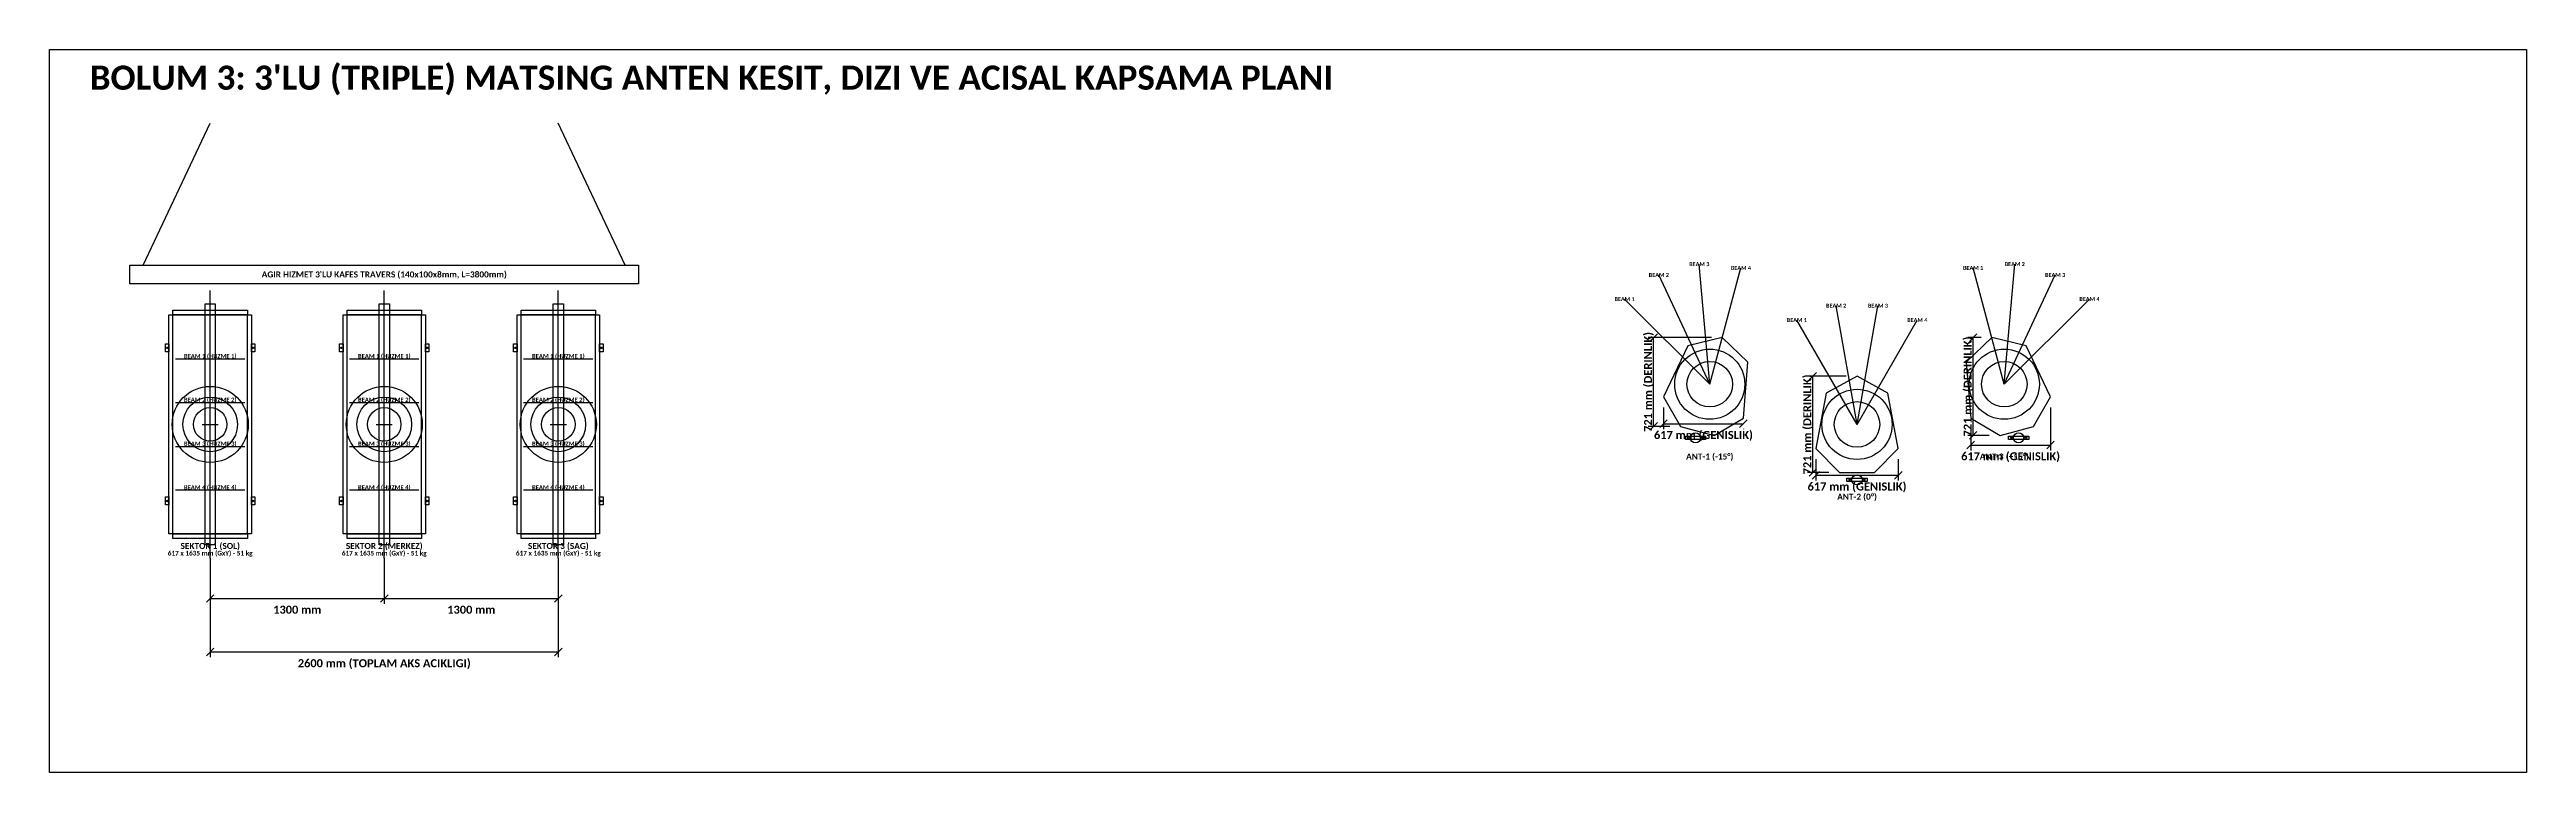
# Model space of a CAD drawing. Header units: millimetres. Extents: x -21500 to 32690, y -2600 to 19800.
# Drawn here: x -9500 to 9000, y 5900 to 11300 of the extents above; entities that cross this region are included whole.
import ezdxf
from ezdxf.enums import TextEntityAlignment as Align

# ---------------------------------------------------------------- set-up
doc = ezdxf.new("R2010")
doc.units = ezdxf.units.MM
for name, color, linetype in [('CELIK_KIRIS_KOLON', 9, 'CONTINUOUS'), ('EKP_MATSING_ANTEN', 2, 'CONTINUOUS'), ('METIN_BILGI', 7, 'CONTINUOUS'), ('MONTAJ_BORULARI', 2, 'CONTINUOUS'), ('OLCULER', 1, 'CONTINUOUS')]:
    doc.layers.add(name, color=color, linetype=linetype)
doc.styles.get("Standard").update_dxf_attribs({"font": 'calibrib.ttf'})

msp = doc.modelspace()

# ---------------------------------------------------------------- linework, layer by layer
at = {"layer": 'CELIK_KIRIS_KOLON'}
for p, q in [((-8800, 9690), (-8300, 10750)), ((-5200, 9690), (-5700, 10750))]:
    msp.add_line(p, q, dxfattribs=at)
for points in [[(-8900, 9550), (-8900, 9690), (-5100, 9690), (-5100, 9550)], [(-8578, 9318), (-8578, 9352), (-8022, 9352), (-8022, 9318)], [(-7278, 9318), (-7278, 9352), (-6722, 9352), (-6722, 9318)], [(-5978, 9318), (-5978, 9352), (-5422, 9352), (-5422, 9318)], [(-8634, 9042), (-8634, 9102), (-8608, 9102), (-8608, 9042)], [(-7992, 9042), (-7992, 9102), (-7966, 9102), (-7966, 9042)], [(-7334, 9042), (-7334, 9102), (-7308, 9102), (-7308, 9042)], [(-6692, 9042), (-6692, 9102), (-6666, 9102), (-6666, 9042)], [(-6034, 9042), (-6034, 9102), (-6008, 9102), (-6008, 9042)], [(-5392, 9042), (-5392, 9102), (-5366, 9102), (-5366, 9042)], [(2718, 8388), (2718, 8412), (2868, 8412), (2868, 8388)], [(5132, 8388), (5132, 8412), (5282, 8412), (5282, 8388)], [(-8634, 7898), (-8634, 7958), (-8608, 7958), (-8608, 7898)], [(-7992, 7898), (-7992, 7958), (-7966, 7958), (-7966, 7898)], [(-7334, 7898), (-7334, 7958), (-7308, 7958), (-7308, 7898)], [(-6692, 7898), (-6692, 7958), (-6666, 7958), (-6666, 7898)], [(-6034, 7898), (-6034, 7958), (-6008, 7958), (-6008, 7898)], [(-5392, 7898), (-5392, 7958), (-5366, 7958), (-5366, 7898)], [(3925, 8074), (3925, 8098), (4075, 8098), (4075, 8074)], [(-8578, 7648), (-8578, 7682), (-8022, 7682), (-8022, 7648)], [(-7278, 7648), (-7278, 7682), (-6722, 7682), (-6722, 7648)], [(-5978, 7648), (-5978, 7682), (-5422, 7682), (-5422, 7648)]]:
    msp.add_lwpolyline(points, close=True, dxfattribs=at)
for centre in [(-8620, 9072), (-7980, 9072), (-7320, 9072), (-6680, 9072), (-6020, 9072), (-5380, 9072), (2738, 8400), (2848, 8400), (5152, 8400), (5262, 8400), (3945, 8086), (4055, 8086), (-8620, 7928), (-7980, 7928), (-7320, 7928), (-6680, 7928), (-6020, 7928), (-5380, 7928)]:
    msp.add_circle(centre, 6, dxfattribs=at)
at = {"layer": 'EKP_MATSING_ANTEN'}
for p, q in [((-8578, 7682), (-8578, 9318)), ((-8022, 7682), (-8022, 9318)), ((-7278, 7682), (-7278, 9318)), ((-6722, 7682), (-6722, 9318)), ((-5978, 7682), (-5978, 9318)), ((-5422, 7682), (-5422, 9318)), ((2737, 9086), (2555, 8705)), ((2993, 9148), (2737, 9086)), ((3184, 8966), (2993, 9148)), ((5007, 9148), (4816, 8966)), ((5263, 9086), (5007, 9148)), ((5445, 8705), (5263, 9086)), ((-8559, 8990), (-8041, 8990)), ((-7259, 8990), (-6741, 8990)), ((-5959, 8990), (-5441, 8990)), ((3151, 8546), (3184, 8966)), ((4816, 8966), (4849, 8546)), ((2555, 8705), (2681, 8485)), ((3769, 8734), (3692, 8320)), ((4000, 8860), (3769, 8734)), ((4231, 8734), (4000, 8860)), ((4308, 8320), (4231, 8734)), ((5319, 8485), (5445, 8705)), ((-8559, 8664), (-8041, 8664)), ((-7259, 8664), (-6741, 8664)), ((-5959, 8664), (-5441, 8664)), ((2932, 8418), (3151, 8546)), ((4849, 8546), (5068, 8418)), ((-8559, 8336), (-8041, 8336)), ((-7259, 8336), (-6741, 8336)), ((-5959, 8336), (-5441, 8336)), ((2681, 8485), (2932, 8418)), ((5068, 8418), (5319, 8485)), ((3692, 8320), (3870, 8140)), ((4130, 8140), (4308, 8320)), ((-8559, 8010), (-8041, 8010)), ((-7259, 8010), (-6741, 8010)), ((-5959, 8010), (-5441, 8010)), ((3870, 8140), (4130, 8140))]:
    msp.add_line(p, q, dxfattribs=at)
for points in [[(-8608, 7682), (-8608, 9318), (-7992, 9318), (-7992, 7682)], [(-7308, 7682), (-7308, 9318), (-6692, 9318), (-6692, 7682)], [(-6008, 7682), (-6008, 9318), (-5392, 9318), (-5392, 7682)]]:
    msp.add_lwpolyline(points, close=True, dxfattribs=at)
for centre, radius in [((2900, 8800), 262), ((2900, 8800), 170), ((5100, 8800), 262), ((5100, 8800), 170), ((-8300, 8500), 284), ((-8300, 8500), 204), ((-7000, 8500), 284), ((-7000, 8500), 204), ((-5700, 8500), 284), ((-5700, 8500), 204), ((4000, 8500), 262), ((-8300, 8500), 125), ((-7000, 8500), 125), ((-5700, 8500), 125), ((4000, 8500), 170)]:
    msp.add_circle(centre, radius, dxfattribs=at)
at = {"layer": 'METIN_BILGI'}
for p, q in [((-8300, 8440), (-8300, 8560)), ((-7000, 8440), (-7000, 8560)), ((-5700, 8440), (-5700, 8560)), ((-8360, 8500), (-8240, 8500)), ((-7060, 8500), (-6940, 8500)), ((-5760, 8500), (-5640, 8500))]:
    msp.add_line(p, q, dxfattribs=at)
msp.add_lwpolyline([(-9500, 5900), (-9500, 11300), (9000, 11300), (9000, 5900)], close=True, dxfattribs=at)
at = {"layer": 'MONTAJ_BORULARI'}
for p, q in [((-8300, 7500), (-8300, 9500)), ((-7000, 7500), (-7000, 9500)), ((-5700, 7500), (-5700, 9500))]:
    msp.add_line(p, q, dxfattribs=at)
for points in [[(-8338, 7600), (-8338, 9400), (-8262, 9400), (-8262, 7600)], [(-7038, 7600), (-7038, 9400), (-6962, 9400), (-6962, 7600)], [(-5738, 7600), (-5738, 9400), (-5662, 9400), (-5662, 7600)]]:
    msp.add_lwpolyline(points, close=True, dxfattribs=at)
for centre in [(2793, 8400), (5207, 8400), (4000, 8086)]:
    msp.add_circle(centre, 38.1, dxfattribs=at)
at = {"layer": 'OLCULER'}
for p, q in [((2900, 8800), (2822, 9697)), ((2900, 8800), (3133, 9669)), ((5100, 8800), (4867, 9669)), ((5100, 8800), (5178, 9697)), ((2900, 8800), (2264, 9436)), ((2900, 8800), (2520, 9616)), ((5100, 8800), (5480, 9616)), ((5100, 8800), (5736, 9436)), ((4000, 8500), (3550, 9279)), ((4000, 8500), (3844, 9386)), ((4000, 8500), (4156, 9386)), ((4000, 8500), (4450, 9279)), ((2913, 9148), (2441, 9148)), ((2453, 9120), (2509, 9176)), ((2481, 8485), (2481, 9148)), ((4927, 9148), (4828, 9148)), ((4840, 9120), (4896, 9176)), ((4868, 8418), (4868, 9148)), ((3642, 8832), (3698, 8888)), ((3920, 8860), (3630, 8860)), ((3670, 8140), (3670, 8860)), ((2453, 8457), (2509, 8513)), ((2527, 8477), (2583, 8533)), ((2555, 8625), (2555, 8465)), ((3123, 8477), (3179, 8533)), ((5445, 8625), (5445, 8306)), ((2601, 8485), (2441, 8485)), ((2555, 8505), (3151, 8505)), ((3151, 8466), (3151, 8465)), ((4821, 8318), (4877, 8374)), ((4988, 8418), (4828, 8418)), ((4840, 8390), (4896, 8446)), ((4849, 8466), (4849, 8306)), ((4849, 8346), (5445, 8346)), ((5417, 8318), (5473, 8374)), ((3642, 8112), (3698, 8168)), ((3664, 8092), (3720, 8148)), ((3692, 8240), (3692, 8080)), ((4280, 8092), (4336, 8148)), ((4308, 8240), (4308, 8080)), ((3790, 8140), (3630, 8140)), ((3692, 8120), (4308, 8120)), ((-8300, 7500), (-8300, 7160)), ((-8300, 7500), (-8300, 6760)), ((-7000, 7500), (-7000, 7160)), ((-7000, 7500), (-7000, 7160)), ((-5700, 7500), (-5700, 7160)), ((-5700, 7500), (-5700, 6760)), ((-8328, 7172), (-8272, 7228)), ((-7028, 7172), (-6972, 7228)), ((-7028, 7172), (-6972, 7228)), ((-5728, 7172), (-5672, 7228)), ((-8300, 7200), (-7000, 7200)), ((-7000, 7200), (-5700, 7200)), ((-8328, 6772), (-8272, 6828)), ((-8300, 6800), (-5700, 6800)), ((-5728, 6772), (-5672, 6828))]:
    msp.add_line(p, q, dxfattribs=at)

# ---------------------------------------------------------------- texts
at = {"layer": 'CELIK_KIRIS_KOLON'}
msp.add_text("AGIR HIZMET 3'LU KAFES TRAVERS (140x100x8mm, L=3800mm)", height=45, dxfattribs=at).set_placement((-7000, 9620), align=Align.MIDDLE_CENTER)
at = {"layer": 'EKP_MATSING_ANTEN'}
for s, p in [('BEAM 1 (HUZME 1)', (-8300, 9010)), ('BEAM 1 (HUZME 1)', (-7000, 9010)), ('BEAM 1 (HUZME 1)', (-5700, 9010)), ('BEAM 2 (HUZME 2)', (-8300, 8684)), ('BEAM 2 (HUZME 2)', (-7000, 8684)), ('BEAM 2 (HUZME 2)', (-5700, 8684)), ('BEAM 3 (HUZME 3)', (-8300, 8356)), ('BEAM 3 (HUZME 3)', (-7000, 8356)), ('BEAM 3 (HUZME 3)', (-5700, 8356)), ('BEAM 4 (HUZME 4)', (-8300, 8030)), ('BEAM 4 (HUZME 4)', (-7000, 8030)), ('BEAM 4 (HUZME 4)', (-5700, 8030))]:
    msp.add_text(s, height=32, dxfattribs=at).set_placement(p, align=Align.MIDDLE_CENTER)
at = {"layer": 'METIN_BILGI'}
msp.add_text("BOLUM 3: 3'LU (TRIPLE) MATSING ANTEN KESIT, DIZI VE ACISAL KAPSAMA PLANI", height=180, dxfattribs=at).set_placement((-9200, 11000))
for s, height, p in [('ANT-1 (-15°)', 45, (2900, 8260)), ('ANT-3 (+15°)', 45, (5100, 8260)), ('ANT-2 (0°)', 45, (4000, 7960)), ('SEKTOR 1 (SOL)', 45, (-8300, 7592)), ('SEKTOR 2 (MERKEZ)', 45, (-7000, 7592)), ('SEKTOR 3 (SAG)', 45, (-5700, 7592)), ('617 x 1635 mm (GxY) - 51 kg', 35, (-8300, 7538)), ('617 x 1635 mm (GxY) - 51 kg', 35, (-7000, 7538)), ('617 x 1635 mm (GxY) - 51 kg', 35, (-5700, 7538))]:
    msp.add_text(s, height=height, dxfattribs=at).set_placement(p, align=Align.MIDDLE_CENTER)
at = {"layer": 'OLCULER'}
for s, height, p in [('BEAM 2', 30, (2520, 9616)), ('BEAM 3', 30, (2822, 9697)), ('BEAM 4', 30, (3133, 9669)), ('BEAM 1', 30, (4867, 9669)), ('BEAM 2', 30, (5178, 9697)), ('BEAM 3', 30, (5480, 9616)), ('BEAM 1', 30, (2264, 9436)), ('BEAM 4', 30, (5736, 9436)), ('BEAM 1', 30, (3550, 9279)), ('BEAM 2', 30, (3844, 9386)), ('BEAM 3', 30, (4156, 9386)), ('BEAM 4', 30, (4450, 9279)), ('617 mm (GENISLIK)', 60, (2853, 8421)), ('617 mm (GENISLIK)', 60, (5147, 8262)), ('617 mm (GENISLIK)', 60, (4000, 8036)), ('1300 mm', 60, (-7650, 7116)), ('1300 mm', 60, (-6350, 7116)), ('2600 mm (TOPLAM AKS ACIKLIGI)', 60, (-7000, 6716))]:
    msp.add_text(s, height=height, dxfattribs=at).set_placement(p, align=Align.MIDDLE_CENTER)
for p in [(2439, 8817), (4826, 8783), (3628, 8500)]:
    msp.add_text('721 mm (DERINLIK)', height=60, rotation=90, dxfattribs=at).set_placement(p, align=Align.MIDDLE_CENTER)

doc.saveas('drawing.dxf')
